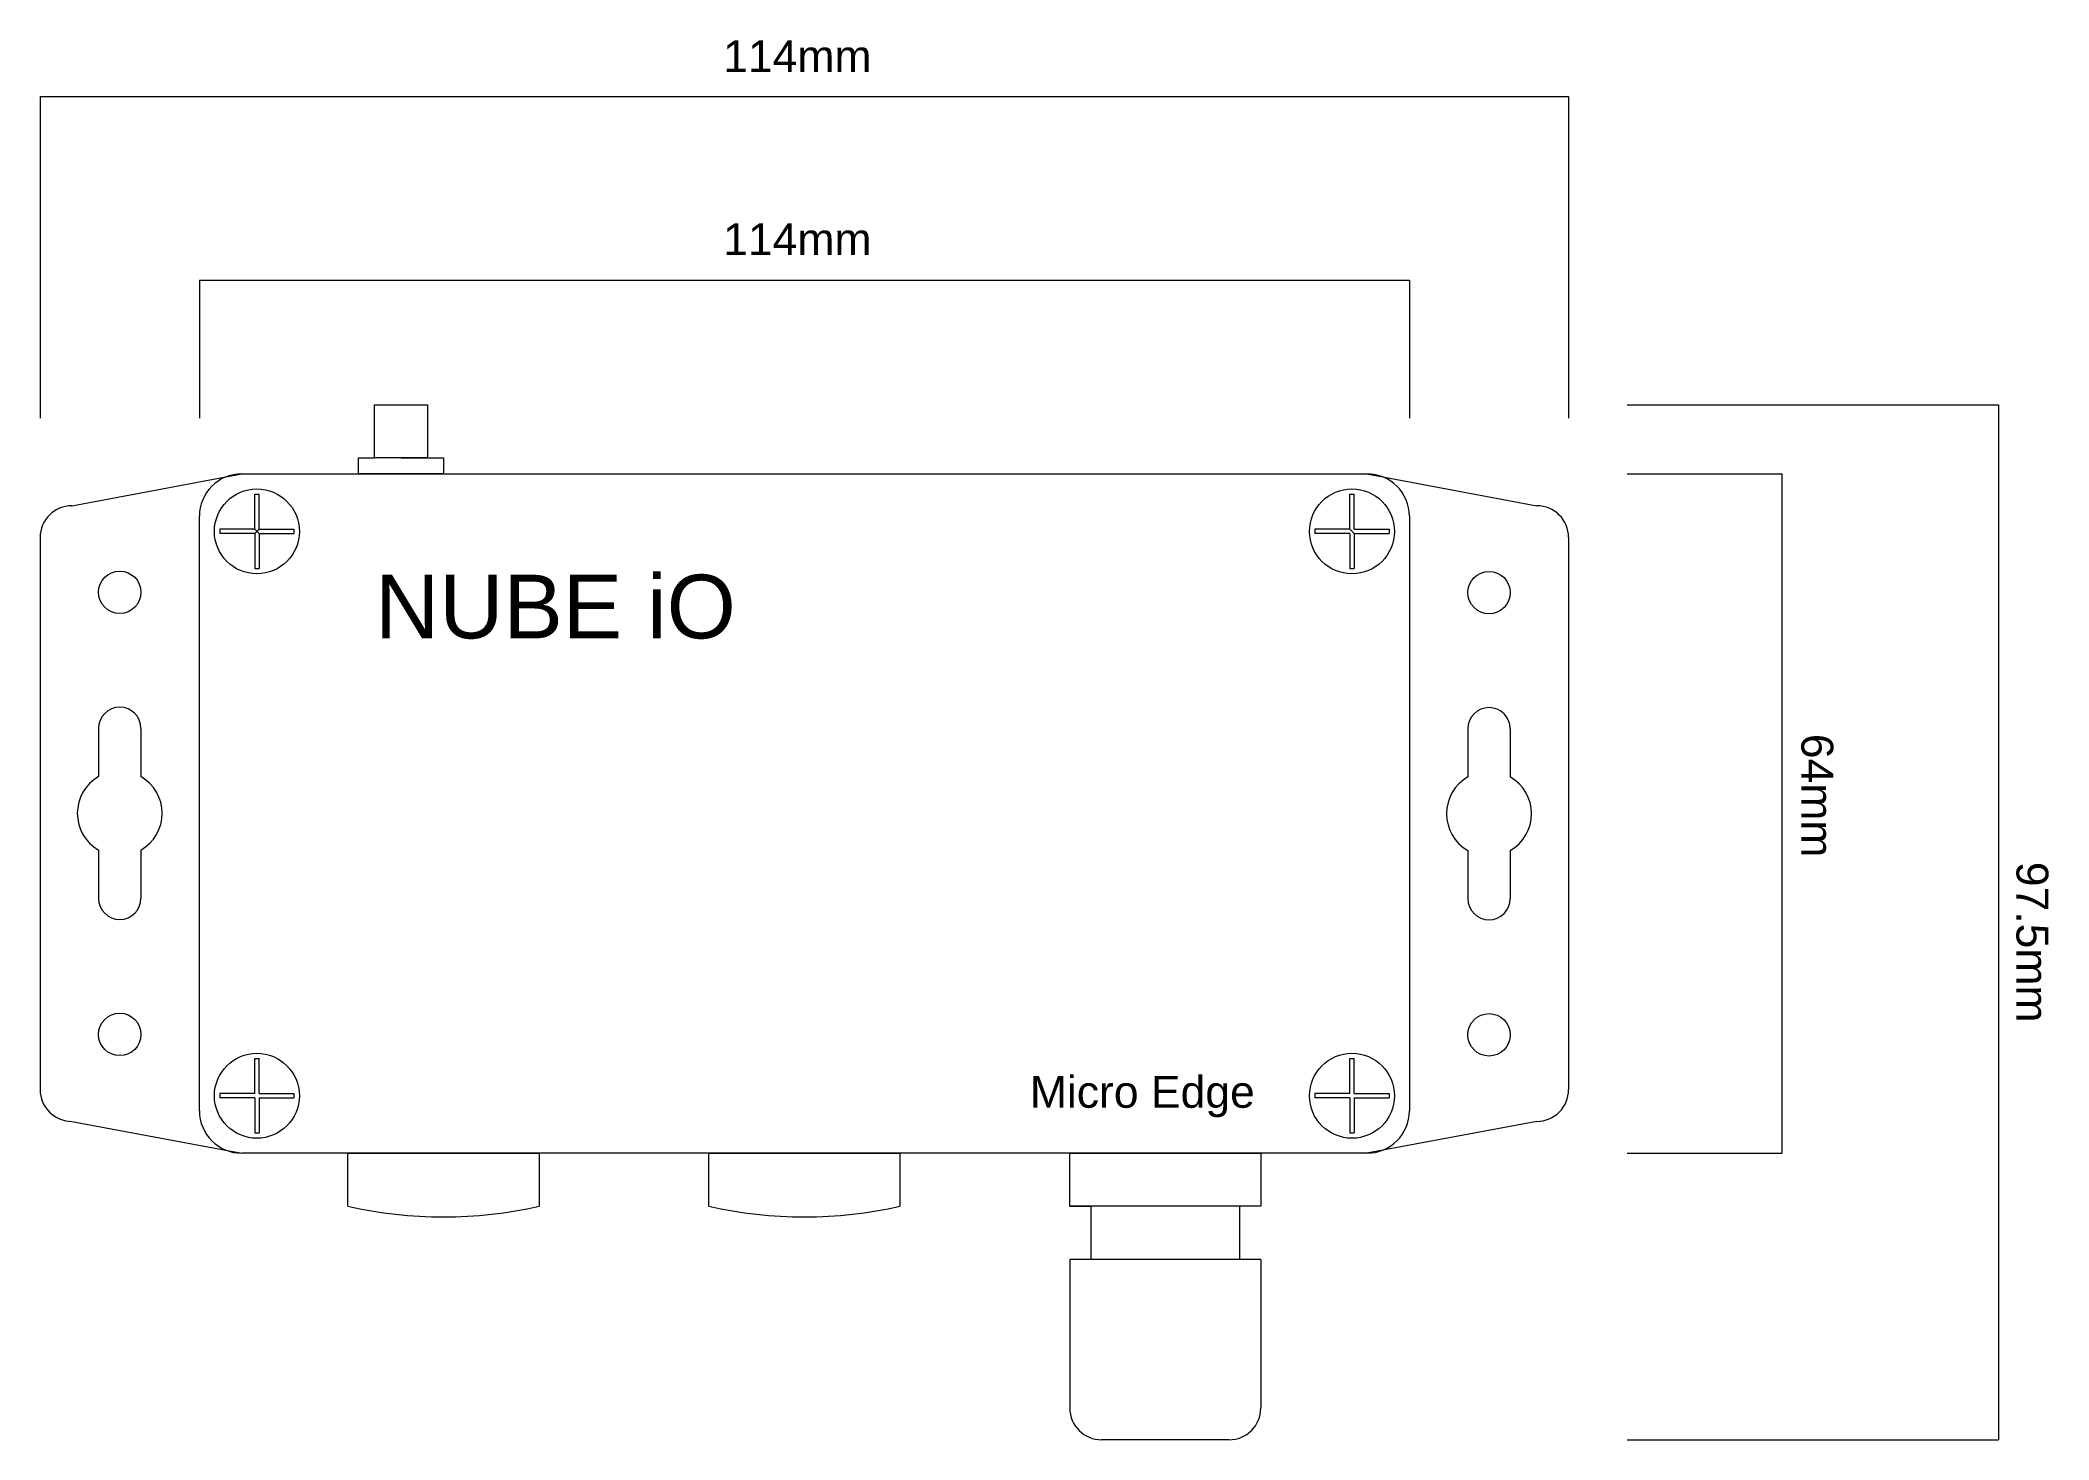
# Model space of a CAD drawing. Header units: millimetres. Extents: x 30391 to 31795, y 7910 to 9192.
# Drawn here: x 31037.1 to 31226.4, y 8425.7 to 8557.6 of the extents above; entities that cross this region are included whole.
import ezdxf

# ---------------------------------------------------------------- set-up
doc = ezdxf.new("R2010")
doc.units = ezdxf.units.MM
doc.layers.add('-COMPONENTS', color=7, linetype='Continuous', lineweight=9)
doc.styles.get("Standard").update_dxf_attribs({"font": 'arial.ttf'})

msp = doc.modelspace()

# ---------------------------------------------------------------- texts
at = {"layer": '-COMPONENTS'}
for s, height, rotation, p in [('114mm', 3, 360, (31101.48, 8554.58)), ('114mm', 3, 360, (31101.48, 8537.34)), ('NUBE iO', 6, 360, (31068.68, 8501.23)), ('64mm', 3, 270, (31203.06, 8492.24)), ('97.5mm', 3, 270, (31223.32, 8480.18)), ('Micro Edge', 3, 360, (31130.37, 8457.01))]:
    msp.add_text(s, height=height, rotation=rotation, dxfattribs=at).set_placement(p)

# ---------------------------------------------------------------- linework, layer by layer
at = {"layer": '-COMPONENTS'}
for p, q in [((31037.13, 8552.27), (31181.13, 8552.27)), ((31037.13, 8552.27), (31037.13, 8521.99)), ((31181.13, 8552.27), (31181.13, 8521.99)), ((31052.13, 8534.99), (31166.13, 8534.99)), ((31052.13, 8534.99), (31052.13, 8521.99)), ((31166.13, 8534.99), (31166.13, 8521.99)), ((31068.63, 8518.23), (31068.63, 8523.23)), ((31068.63, 8523.23), (31073.63, 8523.23)), ((31073.63, 8523.23), (31073.63, 8518.23)), ((31186.65, 8523.23), (31221.64, 8523.23)), ((31221.64, 8523.23), (31221.64, 8425.73)), ((31067.13, 8516.73), (31067.13, 8518.23)), ((31067.13, 8518.23), (31068.63, 8518.23)), ((31073.63, 8518.23), (31068.63, 8518.23)), ((31071.13, 8518.23), (31075.13, 8518.23)), ((31075.13, 8518.23), (31075.13, 8516.73)), ((31040.13, 8513.73), (31056.13, 8516.73)), ((31056.13, 8516.73), (31162.13, 8516.73)), ((31075.13, 8516.73), (31067.13, 8516.73)), ((31162.13, 8516.73), (31178.13, 8513.73)), ((31186.65, 8516.73), (31201.26, 8516.73)), ((31201.26, 8452.73), (31201.26, 8516.73)), ((31057.35, 8511.51), (31057.35, 8514.81)), ((31057.35, 8514.81), (31057.75, 8514.81)), ((31057.75, 8511.51), (31057.75, 8514.81)), ((31160.52, 8511.51), (31160.52, 8514.81)), ((31160.52, 8514.81), (31160.92, 8514.81)), ((31160.92, 8511.51), (31160.92, 8514.81)), ((31052.13, 8456.73), (31052.13, 8512.73)), ((31166.13, 8512.73), (31166.13, 8456.73)), ((31037.13, 8510.73), (31037.13, 8458.73)), ((31057.35, 8511.51), (31054.05, 8511.51)), ((31054.05, 8511.51), (31054.05, 8511.11)), ((31057.35, 8511.11), (31054.05, 8511.11)), ((31057.35, 8511.51), (31057.75, 8511.11)), ((31057.75, 8511.51), (31057.35, 8511.11)), ((31057.35, 8511.11), (31057.35, 8507.82)), ((31057.75, 8511.51), (31061.04, 8511.51)), ((31057.75, 8511.11), (31057.75, 8507.82)), ((31057.75, 8511.11), (31061.04, 8511.11)), ((31061.04, 8511.51), (31061.04, 8511.11)), ((31160.52, 8511.51), (31157.22, 8511.51)), ((31157.22, 8511.51), (31157.22, 8511.11)), ((31160.52, 8511.11), (31157.22, 8511.11)), ((31160.52, 8511.51), (31160.92, 8511.11)), ((31160.52, 8511.11), (31160.52, 8507.82)), ((31160.92, 8511.51), (31164.21, 8511.51)), ((31160.92, 8511.11), (31164.21, 8511.11)), ((31160.92, 8511.11), (31160.92, 8507.82)), ((31164.21, 8511.51), (31164.21, 8511.11)), ((31181.13, 8510.73), (31181.13, 8458.73)), ((31057.35, 8507.82), (31057.75, 8507.82)), ((31160.52, 8507.82), (31160.92, 8507.82)), ((31042.63, 8492.75), (31042.63, 8488.21)), ((31046.63, 8492.75), (31046.63, 8488.21)), ((31171.63, 8492.71), (31171.63, 8488.17)), ((31175.63, 8492.71), (31175.63, 8488.17)), ((31042.63, 8481.28), (31042.63, 8476.75)), ((31046.63, 8481.28), (31046.63, 8476.75)), ((31171.63, 8481.25), (31171.63, 8476.71)), ((31175.63, 8481.25), (31175.63, 8476.71)), ((31057.35, 8458.34), (31057.35, 8461.64)), ((31057.35, 8461.64), (31057.75, 8461.64)), ((31057.75, 8458.34), (31057.75, 8461.64)), ((31160.52, 8458.34), (31160.52, 8461.64)), ((31160.52, 8461.64), (31160.92, 8461.64)), ((31160.92, 8458.34), (31160.92, 8461.64)), ((31057.35, 8458.34), (31054.05, 8458.34)), ((31054.05, 8458.34), (31054.05, 8457.94)), ((31057.35, 8457.94), (31054.05, 8457.94)), ((31057.35, 8457.94), (31057.35, 8454.65)), ((31057.75, 8458.34), (31061.04, 8458.34)), ((31057.75, 8457.94), (31061.04, 8457.94)), ((31057.75, 8457.94), (31057.75, 8454.65)), ((31061.04, 8458.34), (31061.04, 8457.94)), ((31160.52, 8458.34), (31157.22, 8458.34)), ((31157.22, 8458.34), (31157.22, 8457.94)), ((31160.52, 8457.94), (31157.22, 8457.94)), ((31160.52, 8457.94), (31160.52, 8454.65)), ((31160.92, 8458.34), (31164.21, 8458.34)), ((31160.92, 8457.94), (31164.21, 8457.94)), ((31160.92, 8457.94), (31160.92, 8454.65)), ((31164.21, 8458.34), (31164.21, 8457.94)), ((31040.13, 8455.73), (31056.13, 8452.73)), ((31178.13, 8455.73), (31162.13, 8452.73)), ((31057.35, 8454.65), (31057.75, 8454.65)), ((31160.52, 8454.65), (31160.92, 8454.65)), ((31162.13, 8452.73), (31056.13, 8452.73)), ((31066.13, 8447.73), (31066.13, 8452.73)), ((31066.13, 8452.73), (31084.13, 8452.73)), ((31066.13, 8452.73), (31084.13, 8452.73)), ((31084.13, 8452.73), (31084.13, 8447.73)), ((31100.13, 8447.73), (31100.13, 8452.73)), ((31100.13, 8452.73), (31118.13, 8452.73)), ((31100.13, 8452.73), (31118.13, 8452.73)), ((31118.13, 8452.73), (31118.13, 8447.73)), ((31134.13, 8452.73), (31152.13, 8452.73)), ((31134.13, 8447.73), (31134.13, 8452.73)), ((31152.13, 8452.73), (31152.13, 8447.73)), ((31162.13, 8452.73), (31152.13, 8452.73)), ((31186.65, 8452.73), (31201.26, 8452.73)), ((31152.13, 8447.73), (31134.13, 8447.73)), ((31134.13, 8447.73), (31136.13, 8447.73)), ((31136.13, 8447.73), (31136.13, 8442.73)), ((31152.13, 8447.73), (31150.13, 8447.73)), ((31150.13, 8447.73), (31150.13, 8442.73)), ((31152.13, 8442.73), (31134.13, 8442.73)), ((31134.13, 8442.73), (31134.13, 8428.73)), ((31152.13, 8442.73), (31152.13, 8428.73)), ((31149.13, 8425.73), (31137.13, 8425.73)), ((31186.65, 8425.73), (31221.64, 8425.73))]:
    msp.add_line(p, q, dxfattribs=at)
for centre, radius in [((31057.55, 8511.31), 4), ((31160.72, 8511.31), 4), ((31044.63, 8505.57), 2), ((31173.63, 8505.54), 2), ((31044.63, 8463.92), 2), ((31173.63, 8463.88), 2), ((31057.55, 8458.14), 4), ((31160.72, 8458.14), 4)]:
    msp.add_circle(centre, radius, dxfattribs=at)
for centre, radius, start, end in [((31056.13, 8512.73), 4, 90, 180), ((31162.13, 8512.73), 4, 0, 90), ((31040.13, 8510.73), 3, 90, 180), ((31178.13, 8510.73), 3, 0, 90), ((31044.63, 8492.75), 2, 0, 180), ((31173.63, 8492.71), 2, 0, 180), ((31044.63, 8484.75), 4, 120, 240), ((31044.63, 8484.75), 4, 300, 60), ((31173.63, 8484.71), 4, 120, 240), ((31173.63, 8484.71), 4, 300, 60), ((31044.63, 8476.75), 2, 180, 0), ((31173.63, 8476.71), 2, 180, 0), ((31040.13, 8458.73), 3, 180, 270), ((31178.13, 8458.73), 3, 270, 0), ((31056.13, 8456.73), 4, 180, 270), ((31162.13, 8456.73), 4, 270, 0), ((31075.13, 8487.73), 41, 257.3196, 282.6804), ((31109.13, 8487.73), 41, 257.3196, 282.6804), ((31137.13, 8428.73), 3, 180, 270), ((31149.13, 8428.73), 3, 270, 0)]:
    msp.add_arc(centre, radius, start, end, dxfattribs=at)

msp.set_redraw_order([(e.dxf.handle, doc.entitydb.next_handle()) for e in msp.query("TEXT MTEXT ATTDEF DIMENSION ARC_DIMENSION")])  # texts and dimensions are drawn at this point

doc.saveas('drawing.dxf')
